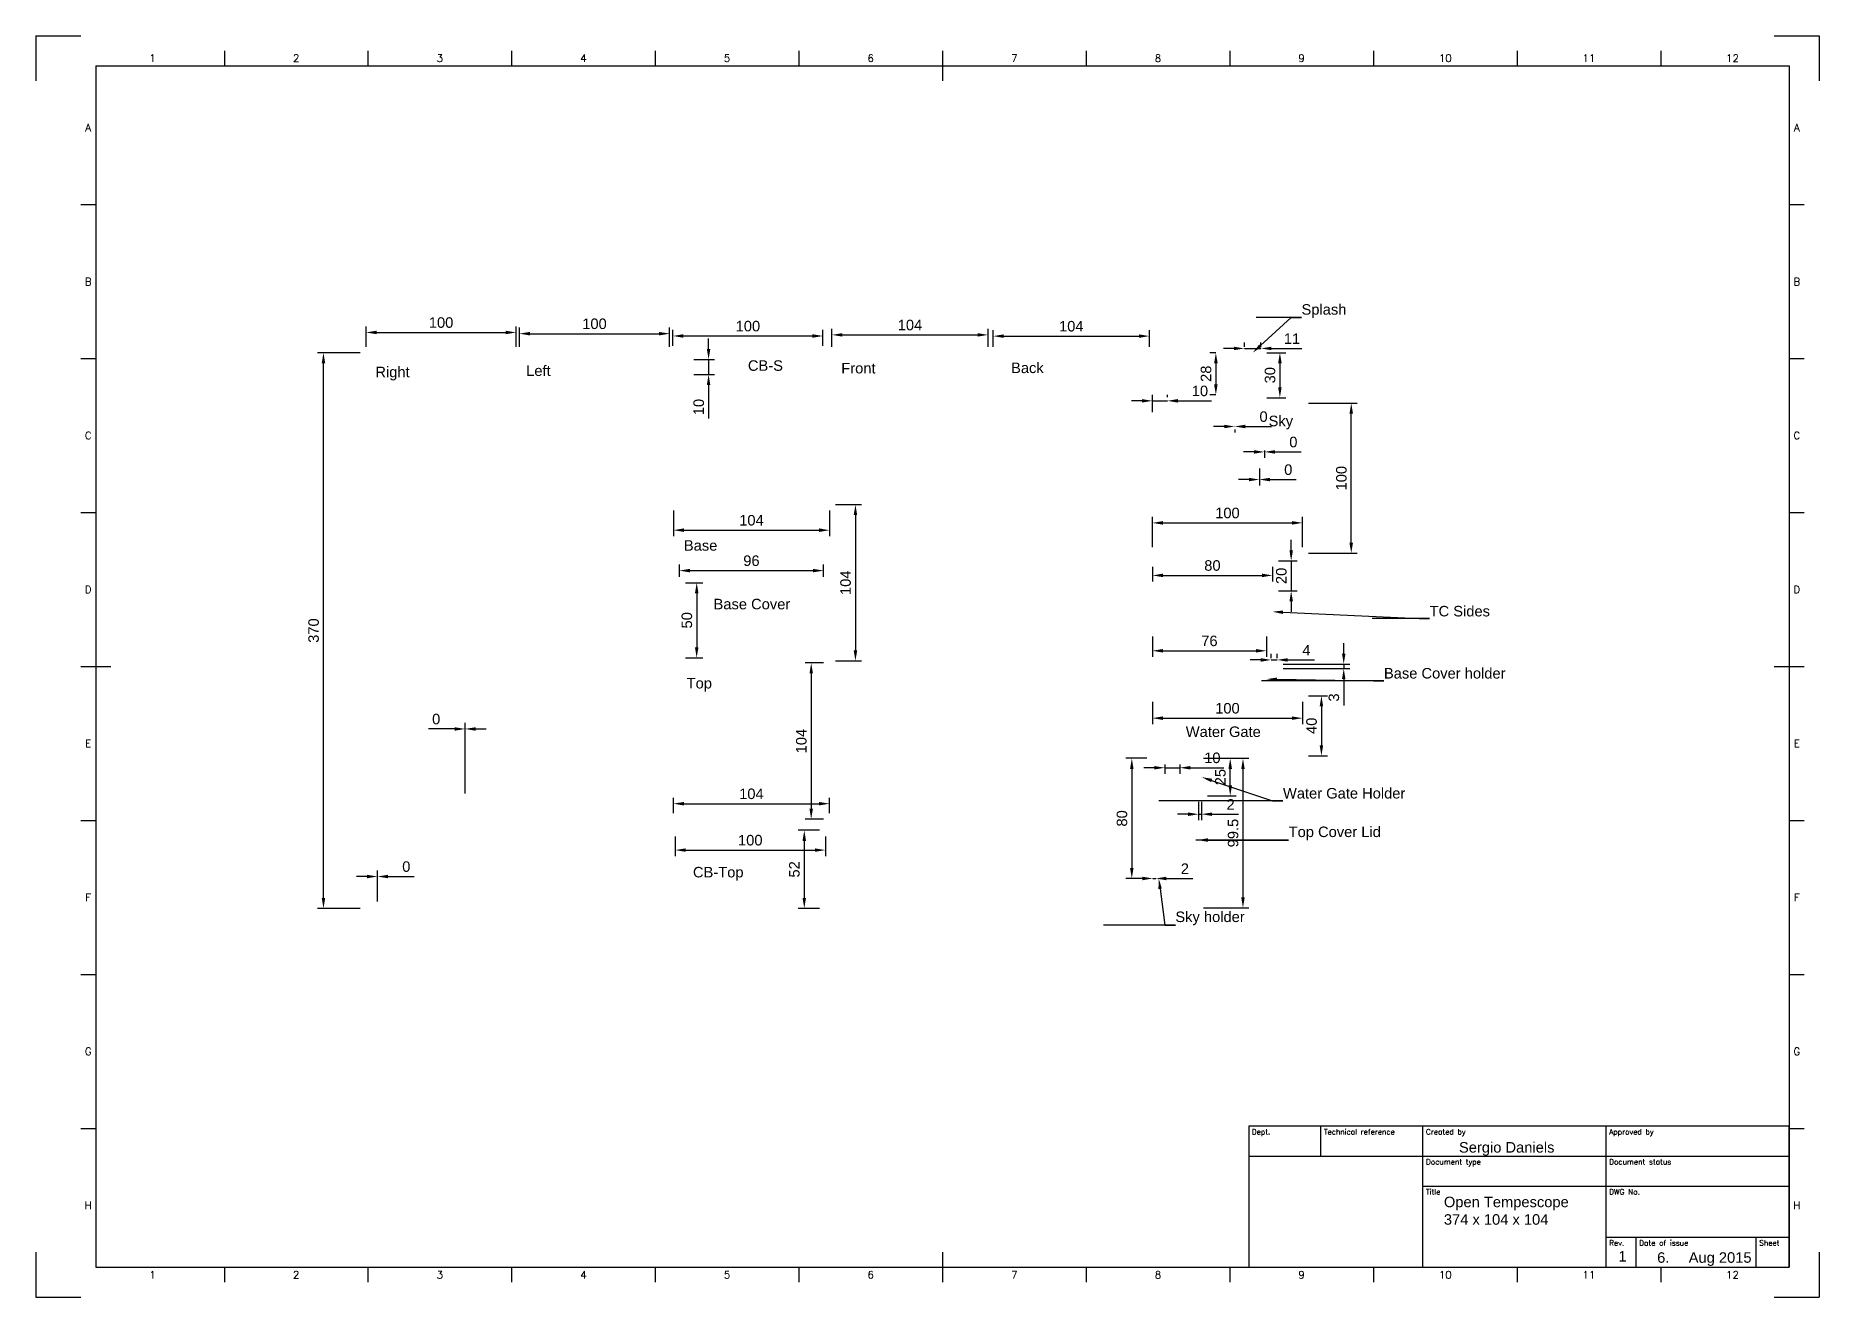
# Paper-space layout 'Layout1' of a CAD drawing. Header units: millimetres. Extents: x 0 to 594, y 0 to 420.
import ezdxf
from ezdxf import colors
from ezdxf.entities.mleader import LeaderData, LeaderLine
from ezdxf.enums import TextEntityAlignment as Align
from ezdxf.math import Vec2, Vec3

# ---------------------------------------------------------------- set-up
doc = ezdxf.new("R2010")
doc.units = ezdxf.units.MM
doc.layers.add('BORDER', color=7, linetype='Continuous')
doc.layers.add('TITLEBLOCK', color=7, linetype='Continuous')
doc.styles.add('FusionTitle', font='romans.shx')
doc.styles.get("Standard").update_dxf_attribs({"font": 'Arial.ttf'})
doc.dimstyles.new('ISO-25', dxfattribs={"dimtxt": 3.5, "dimasz": 3.5, "dimexe": 2, "dimexo": 2, "dimgap": 1.5, "dimtad": 1, "dimdsep": 46, "dimtxsty": 'Standard', "dimcen": 0, "dimazin": 2, "dimtp": 0.1, "dimtm": 0.1, "dimtfac": 0.714, "dimtmove": 0, "dimatfit": 3, "dimfxl": 1, "dimtzin": 0, "dimarcsym": 0})

psp = doc.layouts.get("Layout1")

# ---------------------------------------------------------------- texts
at = {"char_height": 3.5, "attachment_point": 1}
for s, width, heights, insert in [('Right', 27.252346, [0], (113.125, 309.799)), ('Left', 25.350331, [0], (163.3519, 310.2234)), ('CB-S', 17.644648, [0], (237.1875, 311.9364)), ('Front', 30.13885, [0], (268.2897, 311.061)), ('Back', 25.787071, [0], (324.8292, 311.1744)), ('Sky', 20.171147, [0], (410.5898, 293.4963)), ('Base', 17.162203, [0], (215.8745, 252.0497)), ('Base Cover', 29.112321, [0], (225.7498, 232.5327)), ('Top', 23.1166, [0], (216.7985, 206.1862)), ('Water Gate', 31.261026, [0], (383.0086, 190.0417)), ('CB-Top', 24.374593, [0], (218.8932, 143.2877)), ('Sergio Daniels', 32.996653, [0], (473.9968, 51.6784)), ('Open Tempescope 374 x 104 x 104', 41.715609, [19.1761], (468.9708, 33.5)), ('1', 10, [0], (527.0973, 15.4161)), ('\\pi-10.5,l17.5,t17.5;6.^IAug 2015', 40, [0], (533, 15))]:
    psp.add_mtext_dynamic_manual_height_columns(s, width=width, gutter_width=17.5, heights=heights, dxfattribs=dict(at, insert=insert))

# ---------------------------------------------------------------- blocks, each defined once
blk = doc.blocks.new('ISO_A2_SHEET')
at = {"layer": 'BORDER'}
for p, q in [((0, 420), (15, 420)), ((0, 420), (0, 405)), ((579, 420), (594, 420)), ((594, 420), (594, 405)), ((20, 410), (584, 410)), ((20, 410), (20, 10)), ((62.8335, 415), (62.8335, 410)), ((110.6668, 415), (110.6668, 410)), ((158.5001, 415), (158.5001, 410)), ((206.3334, 415), (206.3334, 410)), ((254.1667, 415), (254.1667, 410)), ((302, 415), (302, 405)), ((349.8333, 415), (349.8333, 410)), ((397.6666, 415), (397.6666, 410)), ((445.4999, 415), (445.4999, 410)), ((493.3332, 415), (493.3332, 410)), ((541.1665, 415), (541.1665, 410)), ((584, 410), (584, 10)), ((15, 363.75), (20, 363.75)), ((584, 363.75), (589, 363.75)), ((15, 312.5), (20, 312.5)), ((584, 312.5), (589, 312.5)), ((15, 261.25), (20, 261.25)), ((584, 261.25), (589, 261.25)), ((15, 210), (25, 210)), ((579, 210), (589, 210)), ((15, 158.75), (20, 158.75)), ((584, 158.75), (589, 158.75)), ((15, 107.5), (20, 107.5)), ((584, 107.5), (589, 107.5)), ((15, 56.25), (20, 56.25)), ((584, 56.25), (589, 56.25)), ((0, 15), (0, 0)), ((302, 15), (302, 5)), ((594, 15), (594, 0)), ((20, 10), (584, 10)), ((62.8335, 10), (62.8335, 5)), ((110.6668, 10), (110.6668, 5)), ((158.5001, 10), (158.5001, 5)), ((206.3334, 10), (206.3334, 5)), ((254.1667, 10), (254.1667, 5)), ((349.8333, 10), (349.8333, 5)), ((397.6666, 10), (397.6666, 5)), ((445.4999, 10), (445.4999, 5)), ((493.3332, 10), (493.3332, 5)), ((541.1665, 10), (541.1665, 5)), ((0, 0), (15, 0)), ((579, 0), (594, 0))]:
    blk.add_line(p, q, dxfattribs=at)
at = {"layer": 'BORDER', "style": 'FusionTitle'}
for s, p in [('1', (38.91685, 412.5)), ('2', (86.75015, 412.5)), ('3', (134.58345, 412.5)), ('4', (182.41675, 412.5)), ('5', (230.25005, 412.5)), ('6', (278.08335, 412.5)), ('7', (325.91665, 412.5)), ('8', (373.74995, 412.5)), ('9', (421.58325, 412.5)), ('10', (469.41655, 412.5)), ('11', (517.24985, 412.5)), ('12', (565.08315, 412.5)), ('A', (17.5, 389.375)), ('A', (586.5, 389.375)), ('B', (17.5, 338.125)), ('B', (586.5, 338.125)), ('C', (17.5, 286.875)), ('C', (586.5, 286.875)), ('D', (17.5, 235.625)), ('D', (586.5, 235.625)), ('E', (17.5, 184.375)), ('E', (586.5, 184.375)), ('F', (17.5, 133.125)), ('F', (586.5, 133.125)), ('G', (17.5, 81.875)), ('G', (586.5, 81.875)), ('H', (17.5, 30.625)), ('H', (586.5, 30.625)), ('1', (38.91685, 7.5)), ('2', (86.75015, 7.5)), ('3', (134.58345, 7.5)), ('4', (182.41675, 7.5)), ('5', (230.25005, 7.5)), ('6', (278.08335, 7.5)), ('7', (325.91665, 7.5)), ('8', (373.74995, 7.5)), ('9', (421.58325, 7.5)), ('10', (469.41655, 7.5)), ('11', (517.24985, 7.5)), ('12', (565.08315, 7.5))]:
    blk.add_text(s, height=2.5, dxfattribs=at).set_placement(p, align=Align.MIDDLE)
blk = doc.blocks.new('ISO_TITLEBLOCK')
at = {"layer": 'TITLEBLOCK'}
for p, q in [((0, 47), (-180, 47)), ((-180, 47), (-180, 0)), ((-156, 37), (-156, 47)), ((-122, 0), (-122, 47)), ((-61, 0), (-61, 47)), ((0, 0), (0, 47)), ((-180, 37), (0, 37)), ((-122, 27), (0, 27)), ((-61, 10), (0, 10)), ((-51, 0), (-51, 10)), ((-11, 0), (-11, 10)), ((-180, 0), (0, 0))]:
    blk.add_line(p, q, dxfattribs=at)
at = {"layer": 'TITLEBLOCK', "style": 'FusionTitle'}
for s, p in [('Dept.', (-179, 46)), ('Technical reference', (-155, 46)), ('Created by', (-121, 46)), ('Approved by', (-60, 46)), ('Document type', (-121, 36)), ('Document status', (-60, 36)), ('Title', (-121, 26)), ('DWG No.', (-60, 26)), ('Rev.', (-60, 9)), ('Date of issue', (-50, 9)), ('Sheet', (-10, 9))]:
    blk.add_text(s, height=1.8, dxfattribs=at).set_placement(p, align=Align.TOP_LEFT)
for tag, p, height in [('DEPT', (-179, 38.5), 3.5), ('TECHNICAL_REFERENCE', (-155, 38.5), 3.5), ('CREATED_BY', (-121, 38.5), 3.5), ('APPROVED_BY', (-60, 38.5), 3.5), ('DOCUMENT_TYPE', (-121, 28.5), 3.5), ('DOCUMENT_STATUS', (-60, 28.5), 3.5), ('TITLE_1', (-121, 16.5), 5), ('TITLE_2', (-121, 9), 5), ('TITLE_3', (-121, 1.5), 5), ('DATE_OF_ISSUE', (-50, 1.5), 3.5)]:
    blk.add_attdef(tag, p, '', height=height, dxfattribs=at)
for tag, width, p, p2 in [('CREATED_DATE', 0.688312, (-88.5, 38.5), (-62, 38.5)), ('APPROVED_DATE', 0.618677, (-27.5, 38.5), (-1, 38.5))]:
    blk.add_attdef(tag, text='', height=3.5, dxfattribs=dict(at, width=width)).set_placement(p, p2, align=Align.FIT)
for tag, height, p in [('DRAWING_NUMBER', 5, (-30.5, 16.6)), ('REV', 3.5, (-56, 3.1)), ('SHEET', 3.5, (-5.5, 3.1))]:
    blk.add_attdef(tag, text='', height=height, dxfattribs=at).set_placement(p, align=Align.MIDDLE)
blk = doc.blocks.new('*D18')
at = {"color": 0, "lineweight": -2, "transparency": 16777216}
for p, q in [((110.01, 316.46), (110.01, 323.2)), ((113.51, 321.2), (156.51, 321.2)), ((160.01, 316.46), (160.01, 323.2))]:
    blk.add_line(p, q, dxfattribs=at)
at = {"color": 0, "transparency": 16777216}
for points in [[(113.51, 321.79), (113.51, 320.62), (110.01, 321.2)], [(156.51, 321.79), (156.51, 320.62), (160.01, 321.2)]]:
    blk.add_solid(points, dxfattribs=at)
at = {"layer": 'Defpoints', "color": 0, "transparency": 16777216}
for p in [(160.01, 321.2), (110.01, 314.46), (160.01, 314.46)]:
    blk.add_point(p, dxfattribs=at)
at = {"color": 0, "transparency": 16777216, "insert": (135.01, 324.48), "char_height": 3.5, "attachment_point": 5}
blk.add_mtext('100', dxfattribs=at)
blk = doc.blocks.new('*D19')
at = {"color": 0, "lineweight": -2, "transparency": 16777216}
for p, q in [((161.1, 316.46), (161.1, 322.8)), ((164.6, 320.8), (207.6, 320.8)), ((211.1, 316.46), (211.1, 322.8))]:
    blk.add_line(p, q, dxfattribs=at)
at = {"color": 0, "transparency": 16777216}
for points in [[(164.6, 321.38), (164.6, 320.21), (161.1, 320.8)], [(207.6, 321.38), (207.6, 320.21), (211.1, 320.8)]]:
    blk.add_solid(points, dxfattribs=at)
at = {"layer": 'Defpoints', "color": 0, "transparency": 16777216}
for p in [(211.1, 320.8), (161.1, 314.46), (211.1, 314.46)]:
    blk.add_point(p, dxfattribs=at)
at = {"color": 0, "transparency": 16777216, "insert": (186.1, 324.07), "char_height": 3.5, "attachment_point": 5}
blk.add_mtext('100', dxfattribs=at)
blk = doc.blocks.new('*D21')
at = {"color": 0, "lineweight": -2, "transparency": 16777216}
for p, q in [((265.17, 316.46), (265.17, 322.39)), ((317.17, 316.46), (317.17, 322.39)), ((268.67, 320.39), (313.67, 320.39))]:
    blk.add_line(p, q, dxfattribs=at)
at = {"color": 0, "transparency": 16777216}
for points in [[(268.67, 320.97), (268.67, 319.81), (265.17, 320.39)], [(313.67, 320.97), (313.67, 319.81), (317.17, 320.39)]]:
    blk.add_solid(points, dxfattribs=at)
at = {"layer": 'Defpoints', "color": 0, "transparency": 16777216}
for p in [(317.17, 320.39), (265.17, 314.46), (317.17, 314.46)]:
    blk.add_point(p, dxfattribs=at)
at = {"color": 0, "transparency": 16777216, "insert": (291.17, 323.66), "char_height": 3.5, "attachment_point": 5}
blk.add_mtext('104', dxfattribs=at)
blk = doc.blocks.new('*D22')
at = {"color": 0, "lineweight": -2, "transparency": 16777216}
for p, q in [((318.89, 316.46), (318.89, 321.98)), ((370.89, 316.46), (370.89, 321.98)), ((322.39, 319.98), (367.39, 319.98))]:
    blk.add_line(p, q, dxfattribs=at)
at = {"color": 0, "transparency": 16777216}
for points in [[(322.39, 320.57), (322.39, 319.4), (318.89, 319.98)], [(367.39, 320.57), (367.39, 319.4), (370.89, 319.98)]]:
    blk.add_solid(points, dxfattribs=at)
at = {"layer": 'Defpoints', "color": 0, "transparency": 16777216}
for p in [(370.89, 319.98), (318.89, 314.46), (370.89, 314.46)]:
    blk.add_point(p, dxfattribs=at)
at = {"color": 0, "transparency": 16777216, "insert": (344.89, 323.26), "char_height": 3.5, "attachment_point": 5}
blk.add_mtext('104', dxfattribs=at)
blk = doc.blocks.new('*D23')
at = {"color": 0, "lineweight": -2, "transparency": 16777216}
for p, q in [((143.01, 179.21), (143.01, 191.21)), ((143.01, 167.71), (143.01, 191.21)), ((139.51, 189.21), (130.77, 189.21)), ((146.51, 189.21), (150.01, 189.21))]:
    blk.add_line(p, q, dxfattribs=at)
at = {"color": 0, "transparency": 16777216}
for points in [[(139.51, 189.79), (139.51, 188.62), (143.01, 189.21)], [(146.51, 189.79), (146.51, 188.62), (143.01, 189.21)]]:
    blk.add_solid(points, dxfattribs=at)
at = {"layer": 'Defpoints', "color": 0, "transparency": 16777216}
for p in [(143.01, 189.21), (143.01, 177.21), (143.01, 165.71)]:
    blk.add_point(p, dxfattribs=at)
at = {"color": 0, "transparency": 16777216, "insert": (133.39, 192.48), "char_height": 3.5, "attachment_point": 5}
blk.add_mtext('0', dxfattribs=at)
blk = doc.blocks.new('*D24')
at = {"color": 0, "lineweight": -2, "transparency": 16777216}
for p, q in [((108.01, 314.46), (93.84, 314.46)), ((95.84, 132.96), (95.84, 310.96)), ((108.01, 129.46), (93.84, 129.46))]:
    blk.add_line(p, q, dxfattribs=at)
at = {"color": 0, "transparency": 16777216}
for points in [[(95.26, 310.96), (96.43, 310.96), (95.84, 314.46)], [(95.26, 132.96), (96.43, 132.96), (95.84, 129.46)]]:
    blk.add_solid(points, dxfattribs=at)
at = {"layer": 'Defpoints', "color": 0, "transparency": 16777216}
for p in [(95.84, 314.46), (110.01, 314.46), (110.01, 129.46)]:
    blk.add_point(p, dxfattribs=at)
at = {"color": 0, "transparency": 16777216, "insert": (92.57, 221.96), "char_height": 3.5, "attachment_point": 5, "rotation": 90}
blk.add_mtext('370', dxfattribs=at)
blk = doc.blocks.new('*D25')
at = {"color": 0, "lineweight": -2, "transparency": 16777216}
for p, q in [((371.89, 243.16), (371.89, 238.32)), ((375.39, 240.32), (408.39, 240.32)), ((411.89, 243.16), (411.89, 238.32))]:
    blk.add_line(p, q, dxfattribs=at)
at = {"color": 0, "transparency": 16777216}
for points in [[(375.39, 240.91), (375.39, 239.74), (371.89, 240.32)], [(408.39, 240.91), (408.39, 239.74), (411.89, 240.32)]]:
    blk.add_solid(points, dxfattribs=at)
at = {"layer": 'Defpoints', "color": 0, "transparency": 16777216}
for p in [(371.89, 245.16), (411.89, 245.16), (411.89, 240.32)]:
    blk.add_point(p, dxfattribs=at)
at = {"color": 0, "transparency": 16777216, "insert": (391.89, 243.6), "char_height": 3.5, "attachment_point": 5}
blk.add_mtext('80', dxfattribs=at)
blk = doc.blocks.new('*D26')
at = {"color": 0, "lineweight": -2, "transparency": 16777216}
for p, q in [((418.11, 248.66), (418.11, 252.16)), ((413.89, 245.16), (420.11, 245.16)), ((418.11, 245.16), (418.11, 235.16)), ((413.89, 235.16), (420.11, 235.16)), ((418.11, 231.66), (418.11, 228.16))]:
    blk.add_line(p, q, dxfattribs=at)
at = {"color": 0, "transparency": 16777216}
for points in [[(417.53, 248.66), (418.7, 248.66), (418.11, 245.16)], [(417.53, 231.66), (418.7, 231.66), (418.11, 235.16)]]:
    blk.add_solid(points, dxfattribs=at)
at = {"layer": 'Defpoints', "color": 0, "transparency": 16777216}
for p in [(411.89, 245.16), (411.89, 235.16), (418.11, 235.16)]:
    blk.add_point(p, dxfattribs=at)
at = {"color": 0, "transparency": 16777216, "insert": (414.84, 240.16), "char_height": 3.5, "attachment_point": 5, "rotation": 90}
blk.add_mtext('20', dxfattribs=at)
blk = doc.blocks.new('*D27')
at = {"color": 0, "lineweight": -2, "transparency": 16777216}
for p, q in [((371.89, 219.96), (371.89, 213.23)), ((409.89, 219.96), (409.89, 213.23)), ((375.39, 215.23), (406.39, 215.23))]:
    blk.add_line(p, q, dxfattribs=at)
at = {"color": 0, "transparency": 16777216}
for points in [[(375.39, 215.81), (375.39, 214.64), (371.89, 215.23)], [(406.39, 215.81), (406.39, 214.64), (409.89, 215.23)]]:
    blk.add_solid(points, dxfattribs=at)
at = {"layer": 'Defpoints', "color": 0, "transparency": 16777216}
for p in [(371.89, 221.96), (409.89, 221.96), (409.89, 215.23)]:
    blk.add_point(p, dxfattribs=at)
at = {"color": 0, "transparency": 16777216, "insert": (390.89, 218.5), "char_height": 3.5, "attachment_point": 5}
blk.add_mtext('76', dxfattribs=at)
blk = doc.blocks.new('*D28')
at = {"color": 0, "lineweight": -2, "transparency": 16777216}
for p, q in [((371.89, 198.26), (371.89, 190.8)), ((421.89, 198.26), (421.89, 190.8)), ((375.39, 192.8), (418.39, 192.8))]:
    blk.add_line(p, q, dxfattribs=at)
at = {"color": 0, "transparency": 16777216}
for points in [[(375.39, 193.38), (375.39, 192.22), (371.89, 192.8)], [(418.39, 193.38), (418.39, 192.22), (421.89, 192.8)]]:
    blk.add_solid(points, dxfattribs=at)
at = {"layer": 'Defpoints', "color": 0, "transparency": 16777216}
for p in [(371.89, 200.26), (421.89, 200.26), (421.89, 192.8)]:
    blk.add_point(p, dxfattribs=at)
at = {"color": 0, "transparency": 16777216, "insert": (396.89, 196.07), "char_height": 3.5, "attachment_point": 5}
blk.add_mtext('100', dxfattribs=at)
blk = doc.blocks.new('*D29')
at = {"color": 0, "lineweight": -2, "transparency": 16777216}
for p, q in [((423.89, 200.26), (430.19, 200.26)), ((428.19, 196.76), (428.19, 183.76)), ((423.89, 180.26), (430.19, 180.26))]:
    blk.add_line(p, q, dxfattribs=at)
at = {"color": 0, "transparency": 16777216}
for points in [[(427.6, 196.76), (428.77, 196.76), (428.19, 200.26)], [(427.6, 183.76), (428.77, 183.76), (428.19, 180.26)]]:
    blk.add_solid(points, dxfattribs=at)
at = {"layer": 'Defpoints', "color": 0, "transparency": 16777216}
for p in [(421.89, 200.26), (421.89, 180.26), (428.19, 180.26)]:
    blk.add_point(p, dxfattribs=at)
at = {"color": 0, "transparency": 16777216, "insert": (424.91, 190.26), "char_height": 3.5, "attachment_point": 5, "rotation": 90}
blk.add_mtext('40', dxfattribs=at)
blk = doc.blocks.new('*D30')
at = {"color": 0, "lineweight": -2, "transparency": 16777216}
for p, q in [((411.48, 212.79), (411.48, 214.19)), ((413.48, 212.79), (413.48, 214.19)), ((407.98, 212.19), (404.48, 212.19)), ((411.48, 212.19), (413.48, 212.19)), ((416.98, 212.19), (425.92, 212.19))]:
    blk.add_line(p, q, dxfattribs=at)
at = {"color": 0, "transparency": 16777216}
for points in [[(407.98, 212.77), (407.98, 211.6), (411.48, 212.19)], [(416.98, 212.77), (416.98, 211.6), (413.48, 212.19)]]:
    blk.add_solid(points, dxfattribs=at)
at = {"layer": 'Defpoints', "color": 0, "transparency": 16777216}
for p in [(411.48, 210.79), (413.48, 212.19), (413.48, 210.79)]:
    blk.add_point(p, dxfattribs=at)
at = {"color": 0, "transparency": 16777216, "insert": (423.2, 215.44), "char_height": 3.5, "attachment_point": 5}
blk.add_mtext('4', dxfattribs=at)
blk = doc.blocks.new('*D31')
at = {"color": 0, "lineweight": -2, "transparency": 16777216}
for p, q in [((435.61, 214.29), (435.61, 217.79)), ((415.48, 210.79), (437.61, 210.79)), ((415.48, 209.29), (437.61, 209.29)), ((435.61, 210.79), (435.61, 209.29)), ((435.61, 205.79), (435.61, 197.05))]:
    blk.add_line(p, q, dxfattribs=at)
at = {"color": 0, "transparency": 16777216}
for points in [[(435.03, 214.29), (436.19, 214.29), (435.61, 210.79)], [(435.03, 205.79), (436.19, 205.79), (435.61, 209.29)]]:
    blk.add_solid(points, dxfattribs=at)
at = {"layer": 'Defpoints', "color": 0, "transparency": 16777216}
for p in [(413.48, 210.79), (413.48, 209.29), (435.61, 209.29)]:
    blk.add_point(p, dxfattribs=at)
at = {"color": 0, "transparency": 16777216, "insert": (432.34, 199.67), "char_height": 3.5, "attachment_point": 5, "rotation": 90}
blk.add_mtext('3', dxfattribs=at)
blk = doc.blocks.new('*D32')
at = {"color": 0, "lineweight": -2, "transparency": 16777216}
for p, q in [((214.37, 239.88), (214.37, 243.92)), ((262.37, 239.88), (262.37, 243.92)), ((217.87, 241.92), (258.87, 241.92))]:
    blk.add_line(p, q, dxfattribs=at)
at = {"color": 0, "transparency": 16777216}
for points in [[(217.87, 242.51), (217.87, 241.34), (214.37, 241.92)], [(258.87, 242.51), (258.87, 241.34), (262.37, 241.92)]]:
    blk.add_solid(points, dxfattribs=at)
at = {"layer": 'Defpoints', "color": 0, "transparency": 16777216}
for p in [(214.37, 237.88), (262.37, 241.92), (262.37, 237.88)]:
    blk.add_point(p, dxfattribs=at)
at = {"color": 0, "transparency": 16777216, "insert": (238.37, 245.2), "char_height": 3.5, "attachment_point": 5}
blk.add_mtext('96', dxfattribs=at)
blk = doc.blocks.new('*D33')
at = {"color": 0, "lineweight": -2, "transparency": 16777216}
for p, q in [((216.37, 237.88), (222.14, 237.88)), ((220.14, 234.38), (220.14, 216.38)), ((216.37, 212.88), (222.14, 212.88))]:
    blk.add_line(p, q, dxfattribs=at)
at = {"color": 0, "transparency": 16777216}
for points in [[(219.56, 234.38), (220.73, 234.38), (220.14, 237.88)], [(219.56, 216.38), (220.73, 216.38), (220.14, 212.88)]]:
    blk.add_solid(points, dxfattribs=at)
at = {"layer": 'Defpoints', "color": 0, "transparency": 16777216}
for p in [(214.37, 237.88), (214.37, 212.88), (220.14, 212.88)]:
    blk.add_point(p, dxfattribs=at)
at = {"color": 0, "transparency": 16777216, "insert": (216.87, 225.38), "char_height": 3.5, "attachment_point": 5, "rotation": 90}
blk.add_mtext('50', dxfattribs=at)
blk = doc.blocks.new('*D34')
at = {"color": 0, "lineweight": -2, "transparency": 16777216}
for p, q in [((262.36, 211.18), (256.27, 211.18)), ((258.27, 207.68), (258.27, 162.68)), ((262.36, 159.18), (256.27, 159.18))]:
    blk.add_line(p, q, dxfattribs=at)
at = {"color": 0, "transparency": 16777216}
for points in [[(257.69, 207.68), (258.85, 207.68), (258.27, 211.18)], [(257.69, 162.68), (258.85, 162.68), (258.27, 159.18)]]:
    blk.add_solid(points, dxfattribs=at)
at = {"layer": 'Defpoints', "color": 0, "transparency": 16777216}
for p in [(264.36, 211.18), (258.27, 159.18), (264.36, 159.18)]:
    blk.add_point(p, dxfattribs=at)
at = {"color": 0, "transparency": 16777216, "insert": (254.99, 185.18), "char_height": 3.5, "attachment_point": 5, "rotation": 90}
blk.add_mtext('104', dxfattribs=at)
blk = doc.blocks.new('*D35')
at = {"color": 0, "lineweight": -2, "transparency": 16777216}
for p, q in [((212.36, 161.18), (212.36, 166.33)), ((264.36, 161.18), (264.36, 166.33)), ((215.86, 164.33), (260.86, 164.33))]:
    blk.add_line(p, q, dxfattribs=at)
at = {"color": 0, "transparency": 16777216}
for points in [[(215.86, 164.91), (215.86, 163.74), (212.36, 164.33)], [(260.86, 164.91), (260.86, 163.74), (264.36, 164.33)]]:
    blk.add_solid(points, dxfattribs=at)
at = {"layer": 'Defpoints', "color": 0, "transparency": 16777216}
for p in [(264.36, 164.33), (212.36, 159.18), (264.36, 159.18)]:
    blk.add_point(p, dxfattribs=at)
at = {"color": 0, "transparency": 16777216, "insert": (238.36, 167.6), "char_height": 3.5, "attachment_point": 5}
blk.add_mtext('104', dxfattribs=at)
blk = doc.blocks.new('*D36')
at = {"color": 0, "lineweight": -2, "transparency": 16777216}
for p, q in [((212.98, 153.46), (212.98, 146.88)), ((216.48, 148.88), (259.48, 148.88)), ((262.98, 153.46), (262.98, 146.88))]:
    blk.add_line(p, q, dxfattribs=at)
at = {"color": 0, "transparency": 16777216}
for points in [[(216.48, 149.46), (216.48, 148.3), (212.98, 148.88)], [(259.48, 149.46), (259.48, 148.3), (262.98, 148.88)]]:
    blk.add_solid(points, dxfattribs=at)
at = {"layer": 'Defpoints', "color": 0, "transparency": 16777216}
for p in [(212.98, 155.46), (262.98, 155.46), (262.98, 148.88)]:
    blk.add_point(p, dxfattribs=at)
at = {"color": 0, "transparency": 16777216, "insert": (237.98, 152.16), "char_height": 3.5, "attachment_point": 5}
blk.add_mtext('100', dxfattribs=at)
blk = doc.blocks.new('*D37')
at = {"color": 0, "lineweight": -2, "transparency": 16777216}
for p, q in [((260.98, 155.46), (253.96, 155.46)), ((255.96, 151.96), (255.96, 132.96)), ((260.98, 129.46), (253.96, 129.46))]:
    blk.add_line(p, q, dxfattribs=at)
at = {"color": 0, "transparency": 16777216}
for points in [[(255.38, 151.96), (256.54, 151.96), (255.96, 155.46)], [(255.38, 132.96), (256.54, 132.96), (255.96, 129.46)]]:
    blk.add_solid(points, dxfattribs=at)
at = {"layer": 'Defpoints', "color": 0, "transparency": 16777216}
for p in [(262.98, 155.46), (255.96, 129.46), (262.98, 129.46)]:
    blk.add_point(p, dxfattribs=at)
at = {"color": 0, "transparency": 16777216, "insert": (252.68, 142.46), "char_height": 3.5, "attachment_point": 5, "rotation": 90}
blk.add_mtext('52', dxfattribs=at)
blk = doc.blocks.new('*D38')
at = {"color": 0, "lineweight": -2, "transparency": 16777216}
for p, q in [((368.54, 139.43), (365.04, 139.43)), ((372.04, 139.43), (373.04, 139.43)), ((376.54, 139.43), (385.38, 139.43))]:
    blk.add_line(p, q, dxfattribs=at)
at = {"color": 0, "transparency": 16777216}
for points in [[(368.54, 140.01), (368.54, 138.84), (372.04, 139.43)], [(376.54, 140.01), (376.54, 138.84), (373.04, 139.43)]]:
    blk.add_solid(points, dxfattribs=at)
at = {"layer": 'Defpoints', "color": 0, "transparency": 16777216}
for p in [(372.04, 139.43), (373.04, 139.43), (373.04, 139.43)]:
    blk.add_point(p, dxfattribs=at)
at = {"color": 0, "transparency": 16777216, "insert": (382.71, 142.68), "char_height": 3.5, "attachment_point": 5}
blk.add_mtext('2', dxfattribs=at)
blk = doc.blocks.new('*D39')
at = {"color": 0, "lineweight": -2, "transparency": 16777216}
for p, q in [((370.04, 179.43), (363.04, 179.43)), ((365.04, 175.93), (365.04, 142.93)), ((370.04, 139.43), (363.04, 139.43))]:
    blk.add_line(p, q, dxfattribs=at)
at = {"color": 0, "transparency": 16777216}
for points in [[(364.46, 175.93), (365.62, 175.93), (365.04, 179.43)], [(364.46, 142.93), (365.62, 142.93), (365.04, 139.43)]]:
    blk.add_solid(points, dxfattribs=at)
at = {"layer": 'Defpoints', "color": 0, "transparency": 16777216}
for p in [(372.04, 179.43), (365.04, 139.43), (372.04, 139.43)]:
    blk.add_point(p, dxfattribs=at)
at = {"color": 0, "transparency": 16777216, "insert": (361.77, 159.43), "char_height": 3.5, "attachment_point": 5, "rotation": 90}
blk.add_mtext('80', dxfattribs=at)
blk = doc.blocks.new('*D40')
at = {"color": 0, "lineweight": -2, "transparency": 16777216}
for p, q in [((372.53, 176.29), (369.03, 176.29)), ((376.03, 177.43), (376.03, 174.29)), ((376.03, 176.29), (381.03, 176.29)), ((381.03, 177.43), (381.03, 174.29)), ((384.53, 176.29), (395.71, 176.29))]:
    blk.add_line(p, q, dxfattribs=at)
at = {"color": 0, "transparency": 16777216}
for points in [[(372.53, 176.87), (372.53, 175.71), (376.03, 176.29)], [(384.53, 176.87), (384.53, 175.71), (381.03, 176.29)]]:
    blk.add_solid(points, dxfattribs=at)
at = {"layer": 'Defpoints', "color": 0, "transparency": 16777216}
for p in [(376.03, 179.43), (381.03, 179.43), (381.03, 176.29)]:
    blk.add_point(p, dxfattribs=at)
at = {"color": 0, "transparency": 16777216, "insert": (391.87, 179.57), "char_height": 3.5, "attachment_point": 5}
blk.add_mtext('10', dxfattribs=at)
blk = doc.blocks.new('*D41')
at = {"color": 0, "lineweight": -2, "transparency": 16777216}
for p, q in [((388.86, 179.43), (404.06, 179.43)), ((402.06, 175.93), (402.06, 133.18)), ((388.86, 129.68), (404.06, 129.68))]:
    blk.add_line(p, q, dxfattribs=at)
at = {"color": 0, "transparency": 16777216}
for points in [[(401.48, 175.93), (402.64, 175.93), (402.06, 179.43)], [(401.48, 133.18), (402.64, 133.18), (402.06, 129.68)]]:
    blk.add_solid(points, dxfattribs=at)
at = {"layer": 'Defpoints', "color": 0, "transparency": 16777216}
for p in [(386.86, 179.43), (386.86, 129.68), (402.06, 129.68)]:
    blk.add_point(p, dxfattribs=at)
at = {"color": 0, "transparency": 16777216, "insert": (398.78, 154.55), "char_height": 3.5, "attachment_point": 5, "rotation": 90}
blk.add_mtext('99.5', dxfattribs=at)
blk = doc.blocks.new('*D42')
at = {"color": 0, "lineweight": -2, "transparency": 16777216}
for p, q in [((390.28, 179.43), (399.82, 179.43)), ((397.82, 170.43), (397.82, 175.93)), ((390.28, 166.93), (399.82, 166.93))]:
    blk.add_line(p, q, dxfattribs=at)
at = {"color": 0, "transparency": 16777216}
for points in [[(397.24, 175.93), (398.4, 175.93), (397.82, 179.43)], [(397.24, 170.43), (398.4, 170.43), (397.82, 166.93)]]:
    blk.add_solid(points, dxfattribs=at)
at = {"layer": 'Defpoints', "color": 0, "transparency": 16777216}
for p in [(388.28, 179.43), (397.82, 179.43), (388.28, 166.93)]:
    blk.add_point(p, dxfattribs=at)
at = {"color": 0, "transparency": 16777216, "insert": (394.55, 173.18), "char_height": 3.5, "attachment_point": 5, "rotation": 90}
blk.add_mtext('25', dxfattribs=at)
blk = doc.blocks.new('*D43')
at = {"color": 0, "lineweight": -2, "transparency": 16777216}
for p, q in [((383.78, 160.83), (380.28, 160.83)), ((387.28, 164.93), (387.28, 158.83)), ((387.28, 160.83), (388.28, 160.83)), ((388.28, 164.93), (388.28, 158.83)), ((391.78, 160.83), (400.62, 160.83))]:
    blk.add_line(p, q, dxfattribs=at)
at = {"color": 0, "transparency": 16777216}
for points in [[(383.78, 161.41), (383.78, 160.24), (387.28, 160.83)], [(391.78, 161.41), (391.78, 160.24), (388.28, 160.83)]]:
    blk.add_solid(points, dxfattribs=at)
at = {"layer": 'Defpoints', "color": 0, "transparency": 16777216}
for p in [(387.28, 166.93), (388.28, 166.93), (388.28, 160.83)]:
    blk.add_point(p, dxfattribs=at)
at = {"color": 0, "transparency": 16777216, "insert": (397.95, 164.08), "char_height": 3.5, "attachment_point": 5}
blk.add_mtext('2', dxfattribs=at)
blk = doc.blocks.new('*D44')
at = {"color": 0, "lineweight": -2, "transparency": 16777216}
for p, q in [((410.06, 314.46), (416.35, 314.46)), ((414.35, 310.96), (414.35, 302.96)), ((410.06, 299.46), (416.35, 299.46))]:
    blk.add_line(p, q, dxfattribs=at)
at = {"color": 0, "transparency": 16777216}
for points in [[(413.77, 310.96), (414.94, 310.96), (414.35, 314.46)], [(413.77, 302.96), (414.94, 302.96), (414.35, 299.46)]]:
    blk.add_solid(points, dxfattribs=at)
at = {"layer": 'Defpoints', "color": 0, "transparency": 16777216}
for p in [(408.06, 314.46), (408.06, 299.46), (414.35, 299.46)]:
    blk.add_point(p, dxfattribs=at)
at = {"color": 0, "transparency": 16777216, "insert": (411.08, 306.96), "char_height": 3.5, "attachment_point": 5, "rotation": 90}
blk.add_mtext('30', dxfattribs=at)
blk = doc.blocks.new('*D45')
at = {"color": 0, "lineweight": -2, "transparency": 16777216}
for p, q in [((399.06, 315.88), (395.56, 315.88)), ((402.56, 316.46), (402.56, 317.88)), ((402.56, 315.88), (408.06, 315.88)), ((408.06, 316.46), (408.06, 317.88)), ((411.56, 315.88), (421.69, 315.88))]:
    blk.add_line(p, q, dxfattribs=at)
at = {"color": 0, "transparency": 16777216}
for points in [[(399.06, 316.46), (399.06, 315.3), (402.56, 315.88)], [(411.56, 316.46), (411.56, 315.3), (408.06, 315.88)]]:
    blk.add_solid(points, dxfattribs=at)
at = {"layer": 'Defpoints', "color": 0, "transparency": 16777216}
for p in [(408.06, 315.88), (402.56, 314.46), (408.06, 314.46)]:
    blk.add_point(p, dxfattribs=at)
at = {"color": 0, "transparency": 16777216, "insert": (418.38, 319.13), "char_height": 3.5, "attachment_point": 5}
blk.add_mtext('11', dxfattribs=at)
blk = doc.blocks.new('*D46')
at = {"color": 0, "lineweight": -2, "transparency": 16777216}
for p, q in [((392.97, 314.46), (391.03, 314.46)), ((393.03, 310.96), (393.03, 303.96)), ((392.97, 300.46), (391.03, 300.46))]:
    blk.add_line(p, q, dxfattribs=at)
at = {"color": 0, "transparency": 16777216}
for points in [[(392.45, 310.96), (393.62, 310.96), (393.03, 314.46)], [(392.45, 303.96), (393.62, 303.96), (393.03, 300.46)]]:
    blk.add_solid(points, dxfattribs=at)
at = {"layer": 'Defpoints', "color": 0, "transparency": 16777216}
for p in [(394.97, 314.46), (393.03, 300.46), (394.97, 300.46)]:
    blk.add_point(p, dxfattribs=at)
at = {"color": 0, "transparency": 16777216, "insert": (389.76, 307.46), "char_height": 3.5, "attachment_point": 5, "rotation": 90}
blk.add_mtext('28', dxfattribs=at)
blk = doc.blocks.new('*D49')
at = {"color": 0, "lineweight": -2, "transparency": 16777216}
for p, q in [((368.39, 298.44), (364.89, 298.44)), ((371.89, 294.69), (371.89, 300.44)), ((371.89, 298.44), (376.89, 298.44)), ((376.89, 299.69), (376.89, 300.44)), ((380.39, 298.44), (391.57, 298.44))]:
    blk.add_line(p, q, dxfattribs=at)
at = {"color": 0, "transparency": 16777216}
for points in [[(368.39, 299.03), (368.39, 297.86), (371.89, 298.44)], [(380.39, 299.03), (380.39, 297.86), (376.89, 298.44)]]:
    blk.add_solid(points, dxfattribs=at)
at = {"layer": 'Defpoints', "color": 0, "transparency": 16777216}
for p in [(376.89, 298.44), (376.89, 297.69), (371.89, 292.69)]:
    blk.add_point(p, dxfattribs=at)
at = {"color": 0, "transparency": 16777216, "insert": (387.73, 301.72), "char_height": 3.5, "attachment_point": 5}
blk.add_mtext('10', dxfattribs=at)
blk = doc.blocks.new('*D50')
at = {"color": 0, "lineweight": -2, "transparency": 16777216}
for p, q in [((212.19, 316.71), (212.19, 322.03)), ((262.19, 316.71), (262.19, 322.03)), ((215.69, 320.03), (258.69, 320.03))]:
    blk.add_line(p, q, dxfattribs=at)
at = {"color": 0, "transparency": 16777216}
for points in [[(215.69, 320.61), (215.69, 319.45), (212.19, 320.03)], [(258.69, 320.61), (258.69, 319.45), (262.19, 320.03)]]:
    blk.add_solid(points, dxfattribs=at)
at = {"layer": 'Defpoints', "color": 0, "transparency": 16777216}
for p in [(262.19, 320.03), (212.19, 314.71), (262.19, 314.71)]:
    blk.add_point(p, dxfattribs=at)
at = {"color": 0, "transparency": 16777216, "insert": (237.19, 323.3), "char_height": 3.5, "attachment_point": 5}
blk.add_mtext('100', dxfattribs=at)
blk = doc.blocks.new('*D51')
at = {"color": 0, "lineweight": -2, "transparency": 16777216}
for p, q in [((212.37, 261.88), (212.37, 253.38)), ((264.37, 261.88), (264.37, 253.38)), ((215.87, 255.38), (260.87, 255.38))]:
    blk.add_line(p, q, dxfattribs=at)
at = {"color": 0, "transparency": 16777216}
for points in [[(215.87, 255.97), (215.87, 254.8), (212.37, 255.38)], [(260.87, 255.97), (260.87, 254.8), (264.37, 255.38)]]:
    blk.add_solid(points, dxfattribs=at)
at = {"layer": 'Defpoints', "color": 0, "transparency": 16777216}
for p in [(212.37, 263.88), (264.37, 263.88), (264.37, 255.38)]:
    blk.add_point(p, dxfattribs=at)
at = {"color": 0, "transparency": 16777216, "insert": (238.37, 258.66), "char_height": 3.5, "attachment_point": 5}
blk.add_mtext('104', dxfattribs=at)
blk = doc.blocks.new('*D52')
at = {"color": 0, "lineweight": -2, "transparency": 16777216}
for p, q in [((266.37, 263.88), (275, 263.88)), ((273, 260.38), (273, 215.38)), ((266.37, 211.88), (275, 211.88))]:
    blk.add_line(p, q, dxfattribs=at)
at = {"color": 0, "transparency": 16777216}
for points in [[(272.42, 260.38), (273.59, 260.38), (273, 263.88)], [(272.42, 215.38), (273.59, 215.38), (273, 211.88)]]:
    blk.add_solid(points, dxfattribs=at)
at = {"layer": 'Defpoints', "color": 0, "transparency": 16777216}
for p in [(264.37, 263.88), (264.37, 211.88), (273, 211.88)]:
    blk.add_point(p, dxfattribs=at)
at = {"color": 0, "transparency": 16777216, "insert": (269.73, 237.88), "char_height": 3.5, "attachment_point": 5, "rotation": 90}
blk.add_mtext('104', dxfattribs=at)
blk = doc.blocks.new('*D53')
at = {"color": 0, "lineweight": -2, "transparency": 16777216}
for p, q in [((423.89, 297.69), (440.12, 297.69)), ((438.12, 251.19), (438.12, 294.19)), ((423.89, 247.69), (440.12, 247.69))]:
    blk.add_line(p, q, dxfattribs=at)
at = {"color": 0, "transparency": 16777216}
for points in [[(437.53, 294.19), (438.7, 294.19), (438.12, 297.69)], [(437.53, 251.19), (438.7, 251.19), (438.12, 247.69)]]:
    blk.add_solid(points, dxfattribs=at)
at = {"layer": 'Defpoints', "color": 0, "transparency": 16777216}
for p in [(421.89, 297.69), (438.12, 297.69), (421.89, 247.69)]:
    blk.add_point(p, dxfattribs=at)
at = {"color": 0, "transparency": 16777216, "insert": (434.84, 272.69), "char_height": 3.5, "attachment_point": 5, "rotation": 90}
blk.add_mtext('100', dxfattribs=at)
blk = doc.blocks.new('*D54')
at = {"color": 0, "lineweight": -2, "transparency": 16777216}
for p, q in [((371.89, 249.69), (371.89, 259.81)), ((375.39, 257.81), (418.39, 257.81)), ((421.89, 249.69), (421.89, 259.81))]:
    blk.add_line(p, q, dxfattribs=at)
at = {"color": 0, "transparency": 16777216}
for points in [[(375.39, 258.4), (375.39, 257.23), (371.89, 257.81)], [(418.39, 258.4), (418.39, 257.23), (421.89, 257.81)]]:
    blk.add_solid(points, dxfattribs=at)
at = {"layer": 'Defpoints', "color": 0, "transparency": 16777216}
for p in [(421.89, 257.81), (371.89, 247.69), (421.89, 247.69)]:
    blk.add_point(p, dxfattribs=at)
at = {"color": 0, "transparency": 16777216, "insert": (396.89, 261.09), "char_height": 3.5, "attachment_point": 5}
blk.add_mtext('100', dxfattribs=at)
blk = doc.blocks.new('*D55')
at = {"color": 0, "lineweight": -2, "transparency": 16777216}
for p, q in [((395.8, 289.9), (392.3, 289.9)), ((399.3, 288.9), (399.3, 287.9)), ((402.8, 289.9), (411.54, 289.9))]:
    blk.add_line(p, q, dxfattribs=at)
at = {"color": 0, "transparency": 16777216}
for points in [[(395.8, 290.48), (395.8, 289.32), (399.3, 289.9)], [(402.8, 290.48), (402.8, 289.32), (399.3, 289.9)]]:
    blk.add_solid(points, dxfattribs=at)
at = {"layer": 'Defpoints', "color": 0, "transparency": 16777216}
for p in [(399.3, 290.9), (399.3, 289.9), (399.3, 289.9)]:
    blk.add_point(p, dxfattribs=at)
at = {"color": 0, "transparency": 16777216, "insert": (408.92, 293.17), "char_height": 3.5, "attachment_point": 5}
blk.add_mtext('0', dxfattribs=at)
blk = doc.blocks.new('*D56')
at = {"color": 0, "lineweight": -2, "transparency": 16777216}
for p, q in [((405.72, 281.43), (402.22, 281.43)), ((409.22, 281.93), (409.22, 279.43)), ((409.22, 281.18), (409.22, 279.43)), ((412.72, 281.43), (421.46, 281.43))]:
    blk.add_line(p, q, dxfattribs=at)
at = {"color": 0, "transparency": 16777216}
for points in [[(405.72, 282.02), (405.72, 280.85), (409.22, 281.43)], [(412.72, 282.02), (412.72, 280.85), (409.22, 281.43)]]:
    blk.add_solid(points, dxfattribs=at)
at = {"layer": 'Defpoints', "color": 0, "transparency": 16777216}
for p in [(409.22, 283.93), (409.22, 283.18), (409.22, 281.43)]:
    blk.add_point(p, dxfattribs=at)
at = {"color": 0, "transparency": 16777216, "insert": (418.84, 284.71), "char_height": 3.5, "attachment_point": 5}
blk.add_mtext('0', dxfattribs=at)
blk = doc.blocks.new('*D57')
at = {"color": 0, "lineweight": -2, "transparency": 16777216}
for p, q in [((407.52, 275.88), (407.52, 270.23)), ((407.52, 274.63), (407.52, 270.23)), ((404.02, 272.23), (400.52, 272.23)), ((411.02, 272.23), (419.77, 272.23))]:
    blk.add_line(p, q, dxfattribs=at)
at = {"color": 0, "transparency": 16777216}
for points in [[(404.02, 272.81), (404.02, 271.65), (407.52, 272.23)], [(411.02, 272.81), (411.02, 271.65), (407.52, 272.23)]]:
    blk.add_solid(points, dxfattribs=at)
at = {"layer": 'Defpoints', "color": 0, "transparency": 16777216}
for p in [(407.52, 277.88), (407.52, 276.63), (407.52, 272.23)]:
    blk.add_point(p, dxfattribs=at)
at = {"color": 0, "transparency": 16777216, "insert": (417.15, 275.5), "char_height": 3.5, "attachment_point": 5}
blk.add_mtext('0', dxfattribs=at)
blk = doc.blocks.new('*D58')
at = {"color": 0, "lineweight": -2, "transparency": 16777216}
for p, q in [((224.09, 315.71), (224.09, 319.21)), ((219.19, 312.21), (226.09, 312.21)), ((224.09, 312.21), (224.09, 307.21)), ((219.19, 307.21), (226.09, 307.21)), ((224.09, 303.71), (224.09, 292.53))]:
    blk.add_line(p, q, dxfattribs=at)
at = {"color": 0, "transparency": 16777216}
for points in [[(223.51, 315.71), (224.68, 315.71), (224.09, 312.21)], [(223.51, 303.71), (224.68, 303.71), (224.09, 307.21)]]:
    blk.add_solid(points, dxfattribs=at)
at = {"layer": 'Defpoints', "color": 0, "transparency": 16777216}
for p in [(217.19, 312.21), (217.19, 307.21), (224.09, 307.21)]:
    blk.add_point(p, dxfattribs=at)
at = {"color": 0, "transparency": 16777216, "insert": (220.82, 296.37), "char_height": 3.5, "attachment_point": 5, "rotation": 90}
blk.add_mtext('10', dxfattribs=at)
blk = doc.blocks.new('*D59')
at = {"color": 0, "lineweight": -2, "transparency": 16777216}
for p, q in [((110.31, 140.08), (106.81, 140.08)), ((113.81, 136.72), (113.81, 142.08)), ((113.81, 131.82), (113.81, 142.08)), ((117.31, 140.08), (126.05, 140.08))]:
    blk.add_line(p, q, dxfattribs=at)
at = {"color": 0, "transparency": 16777216}
for points in [[(110.31, 140.67), (110.31, 139.5), (113.81, 140.08)], [(117.31, 140.67), (117.31, 139.5), (113.81, 140.08)]]:
    blk.add_solid(points, dxfattribs=at)
at = {"layer": 'Defpoints', "color": 0, "transparency": 16777216}
for p in [(113.81, 140.08), (113.81, 134.72), (113.81, 129.82)]:
    blk.add_point(p, dxfattribs=at)
at = {"color": 0, "transparency": 16777216, "insert": (123.43, 143.36), "char_height": 3.5, "attachment_point": 5}
blk.add_mtext('0', dxfattribs=at)

# ---------------------------------------------------------------- dimensions: what is measured, and where the dimension line sits
for base, p1, p2, angle, picture, middle in [((160.0094, 321.203), (110.0094, 314.4627), (160.0094, 314.4627), 180, '*D18', (135.0094, 324.4769)), ((211.0967, 320.7967), (161.0967, 314.4627), (211.0967, 314.4627), 180, '*D19', (186.0967, 324.0705)), ((262.1875, 320.0289), (212.1875, 314.714), (262.1875, 314.714), 180, '*D50', (237.1875, 323.3028)), ((317.1685, 320.3903), (265.1685, 314.4627), (317.1685, 314.4627), 180, '*D21', (291.1685, 323.6642)), ((370.8867, 319.984), (318.8867, 314.4627), (370.8867, 314.4627), 180, '*D22', (344.8867, 323.2579)), ((408.0645, 315.8806), (402.5645, 314.4627), (408.0645, 314.4627), 180, '*D45', (418.3789, 319.1306)), ((224.092, 307.214), (217.1875, 312.214), (217.1875, 307.214), 90, '*D58', (220.8181, 296.3743)), ((95.8424, 314.4627), (110.0094, 129.4627), (110.0094, 314.4627), 270, '*D24', (92.5685, 221.9627)), ((393.0329, 300.4627), (394.9706, 314.4627), (394.9706, 300.4627), 270, '*D46', (389.7591, 307.4627)), ((414.3541, 299.4627), (408.0645, 314.4627), (408.0645, 299.4627), 90, '*D44', (411.0802, 306.9627)), ((376.8922, 298.443), (371.8922, 292.6885), (376.8922, 297.6886), 180, '*D49', (387.7319, 301.7168)), ((438.116, 297.6886), (421.8922, 247.6886), (421.8922, 297.6886), 90, '*D53', (434.8421, 272.6886)), ((273.0048, 211.8752), (264.3745, 263.8752), (264.3745, 211.8752), 90, '*D52', (269.731, 237.8752)), ((421.8922, 257.8148), (371.8922, 247.6886), (421.8922, 247.6886), 180, '*D54', (396.8922, 261.0887)), ((418.1132, 235.1629), (411.8922, 245.1629), (411.8922, 235.1629), 90, '*D26', (414.8393, 240.1629)), ((262.3745, 241.9221), (214.3745, 237.8752), (262.3745, 237.8752), 180, '*D32', (238.3745, 245.196)), ((220.1418, 212.8752), (214.3745, 237.8752), (214.3745, 212.8752), 90, '*D33', (216.8679, 225.3752)), ((413.4809, 212.1874), (411.4809, 210.7902), (413.4809, 210.7902), 180, '*D30', (423.1985, 215.4374)), ((435.6101, 209.2902), (413.4809, 210.7902), (413.4809, 209.2902), 90, '*D31', (432.3362, 199.6681)), ((258.2689, 159.1831), (264.3589, 211.1831), (264.3589, 159.1831), 270, '*D34', (254.995, 185.1831)), ((428.1862, 180.2613), (421.8922, 200.2613), (421.8922, 180.2613), 90, '*D29', (424.9123, 190.2613)), ((143.00935706, 189.20558321), (143.009357061, 177.212748713), (143.00935706, 165.712748713), 180, '*D23', (133.387256106, 192.479457698)), ((365.0417, 139.4282), (372.0417, 179.4282), (372.0417, 139.4282), 270, '*D39', (361.7678, 159.4282)), ((402.0588, 129.6782), (386.8589, 179.4282), (386.8589, 129.6782), 90, '*D41', (398.7849, 154.5532)), ((397.821, 179.4282), (388.2792, 166.9282), (388.2792, 179.4282), 90, '*D42', (394.5472, 173.1782)), ((264.3589, 164.3272), (212.3589, 159.1831), (264.3589, 159.1831), 180, '*D35', (238.3589, 167.601)), ((255.9588, 129.4627), (262.9805, 155.4627), (262.9805, 129.4627), 270, '*D37', (252.6849, 142.4627)), ((113.8093570605, 140.0839187777), (113.8093570605, 134.7221174686), (113.8093570605, 129.8221174686), 180, '*D59', (123.4314580155, 143.3577932661))]:
    dim = psp.add_linear_dim(base=base, p1=p1, p2=p2, angle=angle, dimstyle='ISO-25', override={"dimlfac": -2})
    dim.commit()
    dim.dimension.update_dxf_attribs({"geometry": picture, "text_midpoint": middle})
for base, p1, p2, picture, middle in [((399.297938807, 289.899831117), (399.297938807, 289.899831117), (399.297938807, 290.899831117), '*D55', (408.920039762, 293.1737056054)), ((409.2203002918, 281.4334264983), (409.2203002918, 283.1798397159), (409.2203002918, 283.9298397159), '*D56', (418.8424012468, 284.7073009867)), ((407.5234326756, 272.2309455931), (407.5234326756, 276.6312972081), (407.5234326756, 277.8812972081), '*D57', (417.1455336306, 275.5048200815)), ((264.3745, 255.3828), (212.3745, 263.8752), (264.3745, 263.8752), '*D51', (238.3745, 258.6567)), ((411.8922, 240.3218), (371.8922, 245.1629), (411.8922, 245.1629), '*D25', (391.8922, 243.5956)), ((409.8922, 215.2272), (371.8922, 221.9563), (409.8922, 221.9563), '*D27', (390.8922, 218.501)), ((421.8922, 192.7987), (371.8922, 200.2613), (421.8922, 200.2613), '*D28', (396.8922, 196.0725)), ((381.026, 176.2916), (376.026, 179.4282), (381.026, 179.4282), '*D40', (391.8657, 179.5655)), ((388.2792, 160.8268), (387.2792, 166.9282), (388.2792, 166.9282), '*D43', (397.949, 164.0768)), ((262.9805, 148.8814), (212.9805, 155.4627), (262.9805, 155.4627), '*D36', (237.9805, 152.1552)), ((373.0417, 139.4282), (372.0417, 139.4282), (373.0417, 139.4282), '*D38', (382.7115, 142.6782))]:
    dim = psp.add_linear_dim(base=base, p1=p1, p2=p2, dimstyle='ISO-25', override={"dimlfac": -2})
    dim.commit()
    dim.dimension.update_dxf_attribs({"geometry": picture, "text_midpoint": middle})

# ---------------------------------------------------------------- block references
at = {"layer": 'BORDER'}
psp.add_blockref('ISO_A2_SHEET', (0, 0), dxfattribs=at)
at = {"layer": 'TITLEBLOCK'}
psp.add_blockref('ISO_TITLEBLOCK', (584, 10), dxfattribs=at)

psp.set_redraw_order([(e.dxf.handle, doc.entitydb.next_handle()) for e in psp.query("TEXT MTEXT ATTDEF DIMENSION ARC_DIMENSION")])  # texts and dimensions are drawn at this point

# ---------------------------------------------------------------- leaders
ml = psp.add_multileader_mtext('Standard')
ml.set_content('Splash', color=256)
ml.set_leader_properties()
ml.build(insert=Vec2(0, 0))
ml.multileader.update_dxf_attribs({"text_left_attachment_type": 5, "text_right_attachment_type": 5, "dogleg_length": 3.5, "arrow_head_size": 3.5})
ctx = ml.context
ctx.base_point, ctx.char_height, ctx.arrow_head_size, ctx.landing_gap_size, ctx.plane_origin = Vec3(421.5576, 326.1328), 3.5, 3.5, 0, Vec3(405.3145, 314.4627)
ctx.left_attachment, ctx.right_attachment = 5, 5
notes = []
notes.append((ctx, [(0, (1, 1, 0), (418.0576, 326.1328), (1, 0), 3.5, [(0, [(405.3145, 314.4627)], 0, [])])]))
ctx.mtext.insert, ctx.mtext.flow_direction = Vec3(421.5576, 330.6212), 5
ml = psp.add_multileader_mtext('Standard')
ml.set_content('TC Sides', color=256)
ml.set_leader_properties()
ml.build(insert=Vec2(0, 0))
ml.multileader.update_dxf_attribs({"text_left_attachment_type": 5, "text_right_attachment_type": 5, "dogleg_length": 3.5, "arrow_head_size": 3.5})
ctx = ml.context
ctx.base_point, ctx.char_height, ctx.arrow_head_size, ctx.landing_gap_size, ctx.plane_origin = Vec3(464.2131, 225.939), 3.5, 3.5, 0, Vec3(425.1419, 225.939)
ctx.left_attachment, ctx.right_attachment = 5, 5
notes.append((ctx, [(0, (1, 1, 0), (460.7131, 225.939), (1, 0), 3.5, [(0, [(411.8922, 228.2278)], 0, [])])]))
ctx.mtext.insert, ctx.mtext.flow_direction = Vec3(464.2131, 230.1725), 5
ml = psp.add_multileader_mtext('Standard')
ml.set_content('Base Cover holder', color=256)
ml.set_leader_properties()
ml.build(insert=Vec2(0, 0))
ml.multileader.update_dxf_attribs({"text_left_attachment_type": 5, "text_right_attachment_type": 5, "dogleg_length": 3.5, "arrow_head_size": 3.5})
ctx = ml.context
ctx.base_point, ctx.char_height, ctx.arrow_head_size, ctx.landing_gap_size, ctx.plane_origin = Vec3(449.0062, 205.2595), 3.5, 3.5, 0, Vec3(415.3958, 205.2595)
ctx.left_attachment, ctx.right_attachment = 5, 5
notes.append((ctx, [(0, (1, 1, 0), (445.5062, 205.2595), (1, 0), 3.5, [(0, [(409.8922, 205.7902)], 0, [])])]))
ctx.mtext.insert, ctx.mtext.flow_direction = Vec3(449.0062, 209.4929), 5
ml = psp.add_multileader_mtext('Standard')
ml.set_content('Water Gate Holder', color=256)
ml.set_leader_properties()
ml.build(insert=Vec2(0, 0))
ml.multileader.update_dxf_attribs({"text_left_attachment_type": 5, "text_right_attachment_type": 5, "dogleg_length": 3.5, "arrow_head_size": 3.5})
ctx = ml.context
ctx.base_point, ctx.char_height, ctx.arrow_head_size, ctx.landing_gap_size, ctx.plane_origin = Vec3(415.378, 165.323), 3.5, 3.5, 0, Vec3(388.2792, 173.1782)
ctx.left_attachment, ctx.right_attachment = 5, 5
notes.append((ctx, [(0, (1, 1, 0), (411.878, 165.323), (1, 0), 3.5, [(0, [(388.2792, 173.1782)], 0, [])])]))
ctx.mtext.insert, ctx.mtext.flow_direction = Vec3(415.378, 169.5564), 5
ml = psp.add_multileader_mtext('Standard')
ml.set_content('Top Cover Lid', color=256)
ml.set_leader_properties()
ml.build(insert=Vec2(0, 0))
ml.multileader.update_dxf_attribs({"text_left_attachment_type": 5, "text_right_attachment_type": 5, "dogleg_length": 3.5, "arrow_head_size": 3.5})
ctx = ml.context
ctx.base_point, ctx.char_height, ctx.arrow_head_size, ctx.landing_gap_size, ctx.plane_origin = Vec3(417.2742, 152.2262), 3.5, 3.5, 0, Vec3(386.8589, 152.2262)
ctx.left_attachment, ctx.right_attachment = 5, 5
notes.append((ctx, [(0, (1, 1, 0), (413.7742, 152.2262), (1, 0), 3.5, [(0, [(386.8589, 152.2262)], 0, [])])]))
ctx.mtext.insert, ctx.mtext.flow_direction = Vec3(417.2742, 156.7146), 5
ml = psp.add_multileader_mtext('Standard')
ml.set_content('Sky holder', color=256)
ml.set_leader_properties()
ml.build(insert=Vec2(0, 0))
ml.multileader.update_dxf_attribs({"text_left_attachment_type": 5, "text_right_attachment_type": 5, "dogleg_length": 3.5, "arrow_head_size": 3.5})
ctx = ml.context
ctx.base_point, ctx.char_height, ctx.arrow_head_size, ctx.landing_gap_size, ctx.plane_origin = Vec3(379.5444, 123.8869), 3.5, 3.5, 0, Vec3(373.8767, 135.7217)
ctx.left_attachment, ctx.right_attachment = 5, 5
notes.append((ctx, [(0, (1, 1, 0), (376.0444, 123.8869), (1, 0), 3.5, [(0, [(374.0208, 139.4282)], 0, [])])]))
ctx.mtext.insert, ctx.mtext.flow_direction = Vec3(379.5444, 128.4231), 5
for ctx, leaders in notes:
    for number, flags, end, landing, length, lines in leaders:
        leader = LeaderData()
        leader.index, (leader.has_last_leader_line, leader.has_dogleg_vector, leader.attachment_direction) = number, flags
        leader.last_leader_point, leader.dogleg_vector, leader.dogleg_length = Vec3(end), Vec3(landing), length
        for number, points, colour, breaks in lines:
            line = LeaderLine()
            line.index, line.vertices, line.color, line.breaks = number, Vec3.list(points), colors.encode_raw_color(colour), breaks
            leader.lines.append(line)
        ctx.leaders.append(leader)

doc.saveas('drawing.dxf')
